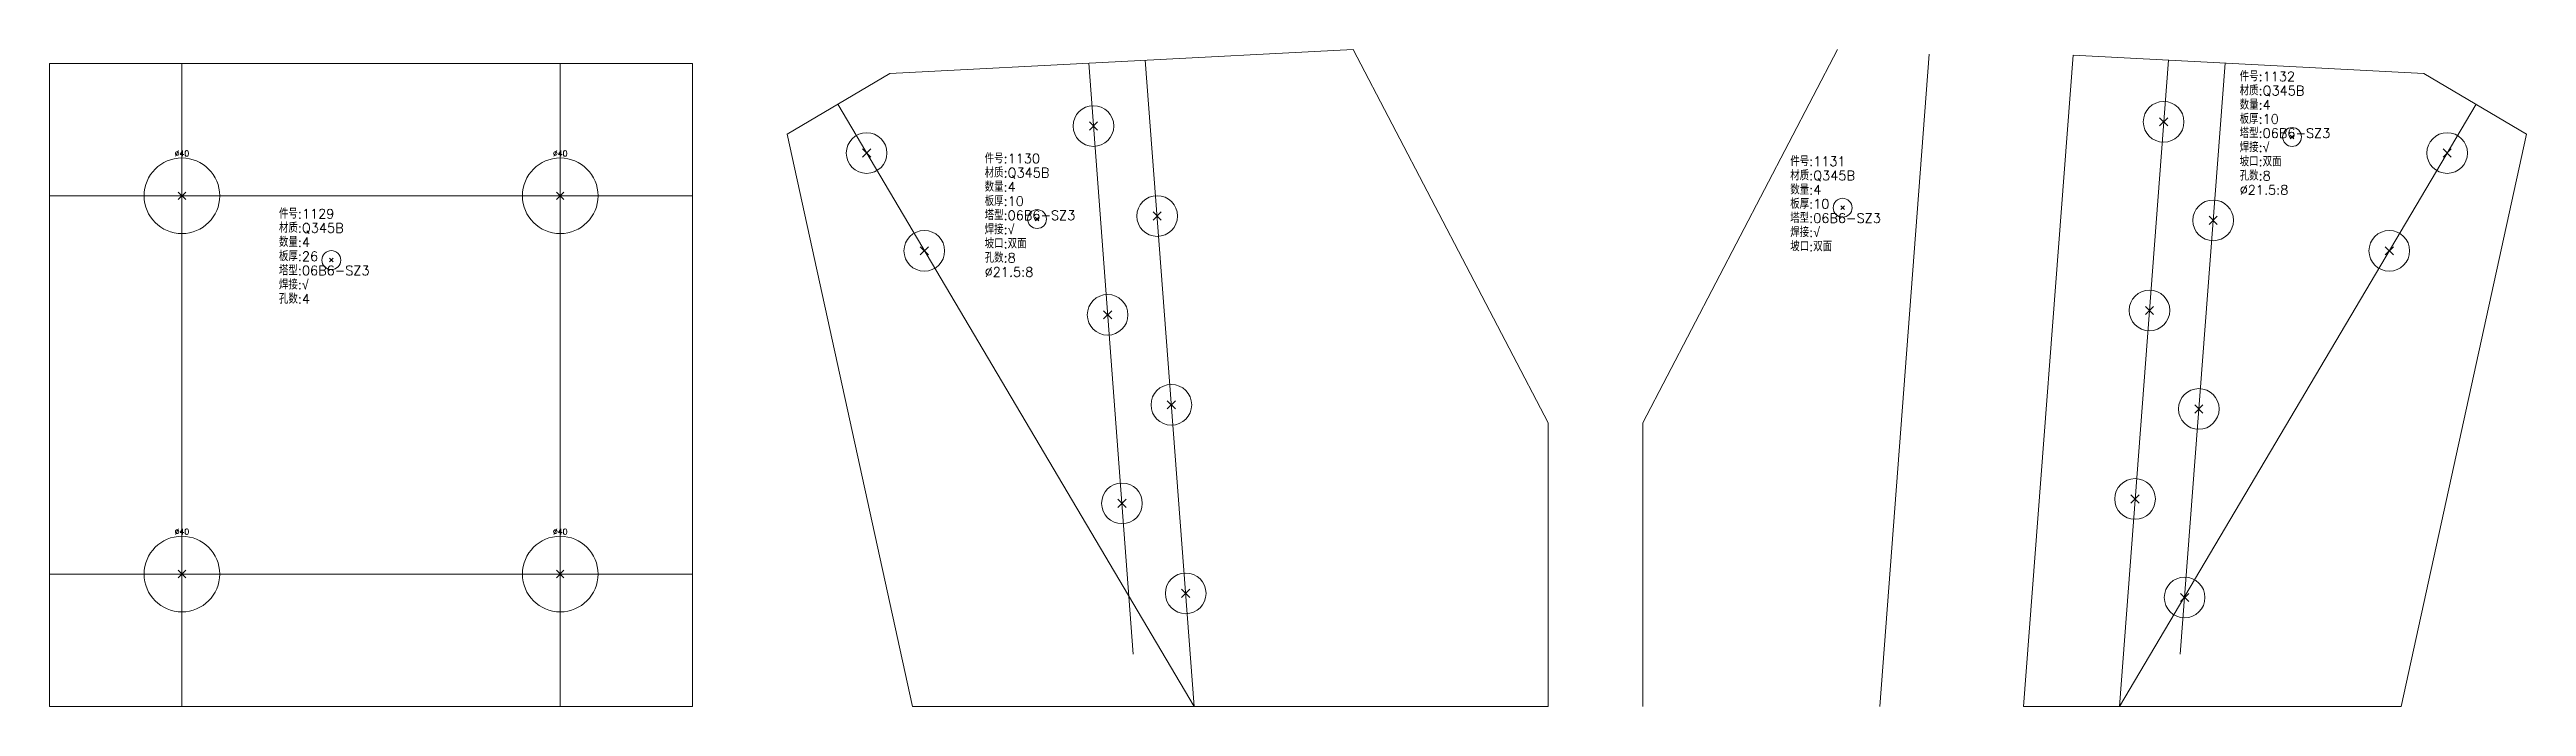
# Model space of a CAD drawing. Extents: x 0 to 24836, y -11 to 587.
# Drawn here: x 23001 to 24311, y 0 to 347 of the extents above; entities that cross this region are included whole.
import ezdxf
from ezdxf.enums import TextEntityAlignment as Align

# ---------------------------------------------------------------- set-up
doc = ezdxf.new("R2010")
doc.units = 0
doc.header["$LTSCALE"] = 20
doc.header["$MEASUREMENT"] = 0
for name, color, linetype, lineweight in [('1', 7, 'CONTINUOUS', 25), ('2', 7, 'CONTINUOUS', 25), ('5', 7, 'CONTINUOUS', 25)]:
    doc.layers.add(name, color=color, linetype=linetype, lineweight=lineweight)
doc.styles.get("Standard").update_dxf_attribs({"font": 'simplex', "width": 0.7, "bigfont": 'gbhzfs.shx'})

msp = doc.modelspace()

# ---------------------------------------------------------------- texts
at = {"layer": '1', "color": 7, "linetype": 'Continuous', "lineweight": 13}
for p in [(23071.4, 290), (23271.4, 290), (23071.4, 90), (23271.4, 90)]:
    msp.add_text('%%c40', height=3, dxfattribs=at).set_placement(p, align=Align.BOTTOM_CENTER)
at = {"layer": '2', "color": 7, "linetype": 'Continuous', "lineweight": 13}
for s, p in [('件号:1132', (24159.3, 329.1)), ('材质:Q345B', (24159.3, 321.6)), ('数量:4', (24159.3, 314.1)), ('板厚:10', (24159.3, 306.6)), ('塔型:06B6-SZ3', (24159.3, 299.1)), ('件号:1130', (23495.8, 285.7)), ('件号:1131', (23921.7, 284.2)), ('焊接:√', (24159.3, 291.6)), ('坡口:双面', (24159.3, 284.1)), ('材质:Q345B', (23495.8, 278.2)), ('数量:4', (23495.8, 270.7)), ('材质:Q345B', (23921.7, 276.7)), ('数量:4', (23921.7, 269.2)), ('孔数:8', (24159.3, 276.6)), ('%%c21.5:8', (24159.3, 269.1)), ('件号:1129', (23122.7, 256.5)), ('板厚:10', (23495.8, 263.2)), ('塔型:06B6-SZ3', (23495.8, 255.7)), ('板厚:10', (23921.7, 261.7)), ('材质:Q345B', (23122.7, 249)), ('焊接:√', (23495.8, 248.2)), ('塔型:06B6-SZ3', (23921.7, 254.2)), ('焊接:√', (23921.7, 246.7)), ('数量:4', (23122.7, 241.5)), ('板厚:26', (23122.7, 234)), ('坡口:双面', (23495.8, 240.7)), ('孔数:8', (23495.8, 233.2)), ('坡口:双面', (23921.7, 239.2)), ('塔型:06B6-SZ3', (23122.7, 226.5)), ('焊接:√', (23122.7, 219)), ('%%c21.5:8', (23495.8, 225.7)), ('孔数:4', (23122.7, 211.5))]:
    msp.add_text(s, height=5, dxfattribs=at).set_placement(p, align=Align.BOTTOM_LEFT)

# ---------------------------------------------------------------- blocks, each defined once
blk = doc.blocks.new('板孔默认')
at = {"layer": '5', "color": 7, "linetype": 'Continuous', "lineweight": 13}
for p, q in [((-0.1, -0.1), (0.1, 0.1)), ((0.1, -0.1), (-0.1, 0.1))]:
    blk.add_line(p, q, dxfattribs=at)
blk.add_circle((0, 0), 1, dxfattribs=at)
blk = doc.blocks.new('板孔21.5')
at = {"layer": '5', "color": 7, "linetype": 'Continuous', "lineweight": 13}
for p, q in [((-0.2, -0.2), (0.2, 0.2)), ((-0.2, 0.2), (0.2, -0.2))]:
    blk.add_line(p, q, dxfattribs=at)
blk.add_circle((0, 0), 1, dxfattribs=at)

# ---------------------------------------------------------------- linework, layer by layer
at = {"layer": '1', "color": 7, "linetype": 'Continuous', "lineweight": 18}
for p, q in [((23690.6, 347.3), (23445.6, 334.7)), ((23793.7, 150), (23690.6, 347.3)), ((23946.7, 347.3), (23843.7, 150)), ((23969, 0), (23995.1, 344.8)), ((24071.2, 344.3), (24045.1, 0)), ((24256.7, 334.7), (24071.2, 344.3)), ((23341.4, 340), (23001.4, 340)), ((23001.4, 340), (23001.4, 0)), ((23341.4, 0), (23341.4, 340)), ((23445.6, 334.7), (23391.4, 302.6)), ((24310.9, 302.6), (24256.7, 334.7)), ((23391.4, 302.6), (23457.7, 0)), ((24244.7, 0), (24310.9, 302.6)), ((23793.7, 0), (23793.7, 150)), ((23843.7, 150), (23843.7, 0)), ((23001.4, 0), (23341.4, 0)), ((23457.7, 0), (23793.7, 0)), ((24045.1, 0), (24244.7, 0))]:
    msp.add_line(p, q, dxfattribs=at)
at = {"layer": '2', "color": 9, "linetype": 'Continuous', "lineweight": 13}
for p, q in [((23606.6, 0), (23580.7, 341.7)), ((24095.7, 0), (24121.6, 341.7)), ((23071.4, 0), (23071.4, 340)), ((23271.4, 0), (23271.4, 340)), ((23574.4, 27.6), (23550.8, 340.1)), ((24127.9, 27.6), (24151.6, 340.1)), ((23606.6, 0), (23418.1, 318.4)), ((24095.7, 0), (24284.3, 318.4)), ((23341.4, 270), (23001.4, 270)), ((23341.4, 70), (23001.4, 70))]:
    msp.add_line(p, q, dxfattribs=at)
at = {"layer": '2', "color": 7, "linetype": 'Continuous', "lineweight": 13}
for p, q in [((24188, 302.1), (24186, 300.1)), ((24186, 302.1), (24188, 300.1)), ((23950.4, 264.7), (23948.4, 262.7)), ((23948.4, 264.7), (23950.4, 262.7)), ((23524.5, 258.7), (23522.5, 256.7)), ((23522.5, 258.7), (23524.5, 256.7)), ((23151.4, 237), (23149.4, 235)), ((23149.4, 237), (23151.4, 235))]:
    msp.add_line(p, q, dxfattribs=at)
for centre in [(24187, 301.1), (23523.5, 257.7), (23949.4, 263.7), (23150.4, 236)]:
    msp.add_circle(centre, 5, dxfattribs=at)

# ---------------------------------------------------------------- block references
at = {"layer": '1', "color": 7, "linetype": 'Continuous', "lineweight": 13}
for name, p, xscale, yscale, zscale in [('板孔21.5', (23553.3, 306.9), 10.75, 10.75, 10.75), ('板孔21.5', (24119.1, 309.1), 10.75, 10.75, 10.75), ('板孔21.5', (23433.4, 292.6), 10.75, 10.75, 10.75), ('板孔21.5', (24269, 292.6), 10.75, 10.75, 10.75), ('板孔默认', (23071.4, 270), 20, 20, 20), ('板孔默认', (23271.4, 270), 20, 20, 20), ('板孔21.5', (23587, 259.3), 10.75, 10.75, 10.75), ('板孔21.5', (24145.3, 257), 10.75, 10.75, 10.75), ('板孔21.5', (23463.9, 240.9), 10.75, 10.75, 10.75), ('板孔21.5', (24238.4, 240.9), 10.75, 10.75, 10.75), ('板孔21.5', (23560.8, 207.1), 10.75, 10.75, 10.75), ('板孔21.5', (24111.6, 209.4), 10.75, 10.75, 10.75), ('板孔21.5', (23594.5, 159.5), 10.75, 10.75, 10.75), ('板孔21.5', (24137.7, 157.3), 10.75, 10.75, 10.75), ('板孔21.5', (23568.4, 107.4), 10.75, 10.75, 10.75), ('板孔21.5', (24104, 109.7), 10.75, 10.75, 10.75), ('板孔默认', (23071.4, 70), 20, 20, 20), ('板孔默认', (23271.4, 70), 20, 20, 20), ('板孔21.5', (23602.1, 59.8), 10.75, 10.75, 10.75), ('板孔21.5', (24130.2, 57.6), 10.75, 10.75, 10.75)]:
    msp.add_blockref(name, p, dxfattribs=dict(at, xscale=xscale, yscale=yscale, zscale=zscale))

msp.set_redraw_order([(e.dxf.handle, doc.entitydb.next_handle()) for e in msp.query("TEXT MTEXT ATTDEF DIMENSION ARC_DIMENSION")])  # texts and dimensions are drawn at this point

doc.saveas('drawing.dxf')
